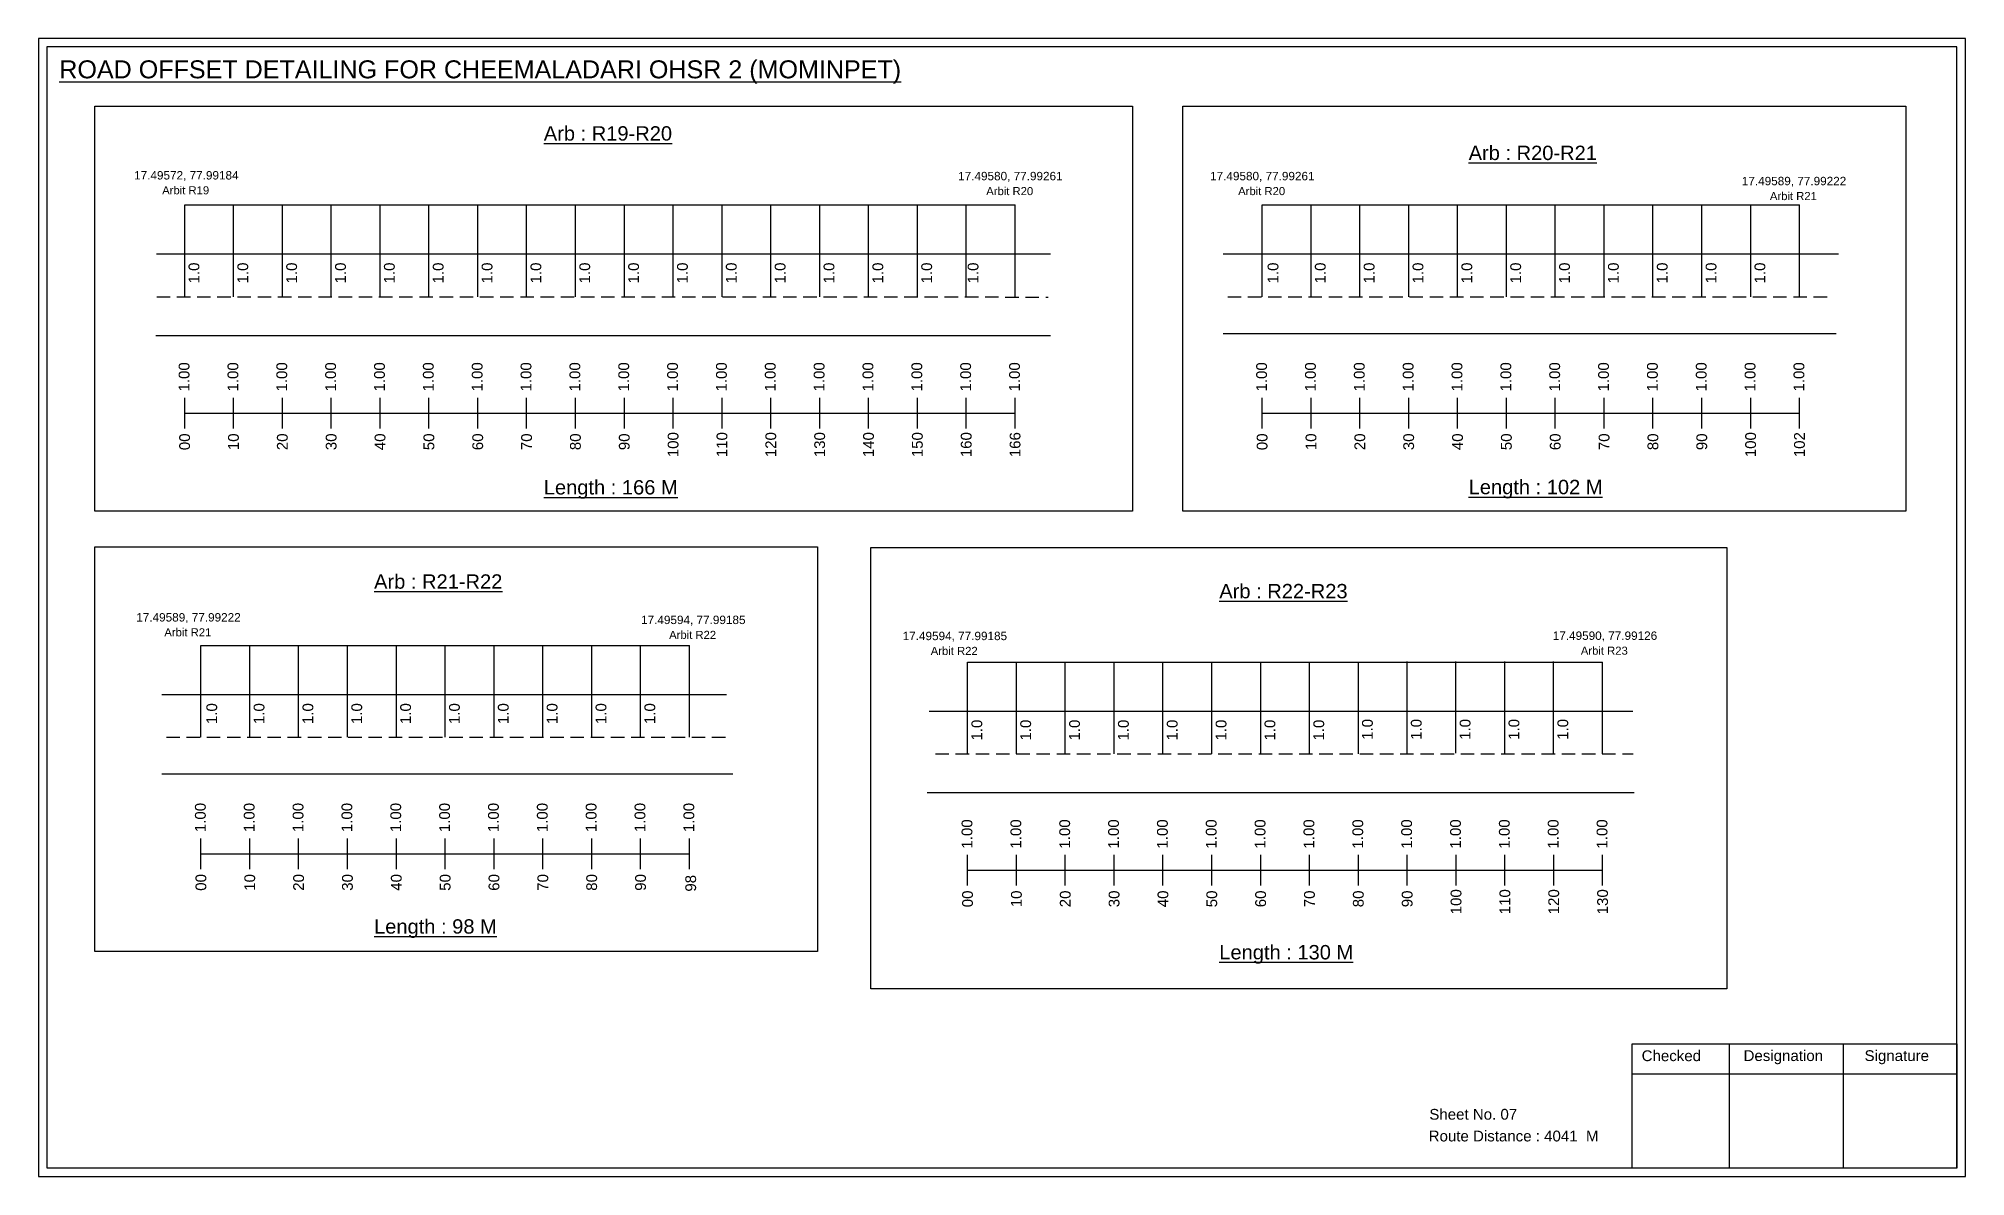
# Model space of a CAD drawing. Header units: inches. Extents: x 1943 to 8965, y 112 to 3168.
# Drawn here: x 6400 to 6937, y 114 to 431 of the extents above; entities that cross this region are included whole.
import ezdxf

# ---------------------------------------------------------------- set-up
doc = ezdxf.new("R2010")
doc.units = ezdxf.units.IN
doc.header["$MEASUREMENT"] = 0
doc.linetypes.add('DASHED2', pattern=[0.375, 0.25, -0.125])
for name, color, linetype in [('PDF_Geometry', 7, 'Continuous'), ('PDF_Text', 5, 'Continuous'), ('pipe', 5, 'Continuous')]:
    doc.layers.add(name, color=color, linetype=linetype)
doc.styles.add('PDF Arial', font='arial.ttf')
doc.styles.get("Standard").update_dxf_attribs({"font": 'arial.ttf'})

msp = doc.modelspace()

# ---------------------------------------------------------------- texts
at = {"color": 242, "true_color": 0xcd2027}
for s, height, p in [('%%UROAD OFFSET DETAILING FOR CHEEMALADARI OHSR 2 (MOMINPET)', 5, (6406.24, 419.83)), ('%%UArb : R19-R20', 4, (6541.13, 402.5)), ('%%UArb : R20-R21', 4, (6798.62, 397.08)), ('%%ULength : 166 M', 4, (6541.13, 304)), ('%%ULength : 102 M', 4, (6798.62, 304.08)), ('%%UArb : R21-R22', 4, (6493.88, 277.77)), ('%%UArb : R22-R23', 4, (6729.2, 275.1)), ('%%ULength : 98 M', 4, (6493.88, 181.77)), ('%%ULength : 130 M', 4, (6729.2, 174.6))]:
    msp.add_text(s, height=height, dxfattribs=at).set_placement(p)
at = {"color": 5}
for s, height, p in [('17.49572, 77.99184', 2.34, (6427.07, 391.67)), ('17.49580, 77.99261', 2.34, (6656.49, 391.45)), ('17.49580, 77.99261', 2.34, (6726.63, 391.45)), ('17.49589, 77.99222', 2.34, (6874.67, 390.07)), ('Arbit R19', 2.246, (6434.89, 387.54)), ('Arbit R20', 2.246, (6664.31, 387.32)), ('Arbit R20', 2.246, (6734.45, 387.32)), ('Arbit R21', 2.246, (6882.49, 385.94)), ('17.49589, 77.99222', 2.34, (6427.67, 268.64)), ('17.49594, 77.99185', 2.34, (6568.21, 267.93)), ('Arbit R21', 2.246, (6435.49, 264.52)), ('Arbit R22', 2.246, (6576.03, 263.8)), ('17.49594, 77.99185', 2.34, (6641.04, 263.46)), ('17.49590, 77.99126', 2.34, (6822.03, 263.53)), ('Arbit R22', 2.246, (6648.86, 259.34)), ('Arbit R23', 2.246, (6829.85, 259.4))]:
    msp.add_text(s, height=height, dxfattribs=at).set_placement(p)
for p in [(6445.23, 362.73), (6458.83, 362.73), (6472.43, 362.73), (6486.03, 362.73), (6499.63, 362.73), (6513.23, 362.73), (6526.83, 362.73), (6540.43, 362.73), (6554.03, 362.73), (6567.63, 362.73), (6581.23, 362.73), (6594.83, 362.73), (6608.43, 362.73), (6622.03, 362.73), (6635.63, 362.73), (6649.23, 362.73), (6662.14, 362.73), (6745.65, 362.73), (6758.81, 362.73), (6772.41, 362.73), (6786.01, 362.73), (6799.61, 362.73), (6813.21, 362.73), (6826.81, 362.73), (6840.41, 362.73), (6854.01, 362.73), (6867.61, 362.73), (6881.21, 362.73), (6450.19, 240.09), (6463.35, 240.09), (6476.95, 240.09), (6490.55, 240.09), (6504.15, 240.09), (6517.75, 240.09), (6531.35, 240.09), (6544.95, 240.09), (6558.55, 240.09), (6572.15, 240.09), (6663.19, 235.5), (6676.79, 235.5), (6690.39, 235.5), (6703.99, 235.5), (6717.59, 235.5), (6731.19, 235.5), (6744.79, 235.5), (6758.39, 235.5), (6771.93, 235.69), (6785.53, 235.69), (6799.13, 235.69), (6812.73, 235.69), (6826.33, 235.69)]:
    msp.add_text('1.0', height=3, rotation=90).set_placement(p)
at = {"color": 217, "true_color": 0x93278f}
for s, p in [('1.00', (6442.48, 332.65)), ('1.00', (6456.08, 332.65)), ('1.00', (6469.68, 332.65)), ('1.00', (6483.28, 332.65)), ('1.00', (6496.88, 332.65)), ('1.00', (6510.48, 332.65)), ('1.00', (6524.08, 332.65)), ('1.00', (6537.68, 332.65)), ('1.00', (6551.28, 332.65)), ('1.00', (6564.88, 332.65)), ('1.00', (6578.48, 332.65)), ('1.00', (6592.08, 332.65)), ('1.00', (6605.68, 332.65)), ('1.00', (6619.28, 332.65)), ('1.00', (6632.88, 332.65)), ('1.00', (6646.48, 332.65)), ('1.00', (6660.08, 332.65)), ('1.00', (6673.68, 332.65)), ('1.00', (6742.47, 332.65)), ('1.00', (6756.07, 332.65)), ('1.00', (6769.67, 332.65)), ('1.00', (6783.27, 332.65)), ('1.00', (6796.87, 332.65)), ('1.00', (6810.47, 332.65)), ('1.00', (6824.07, 332.65)), ('1.00', (6837.67, 332.65)), ('1.00', (6851.27, 332.65)), ('1.00', (6864.87, 332.65)), ('1.00', (6878.47, 332.65)), ('1.00', (6892.07, 332.65)), ('00', (6442.63, 316.33)), ('10', (6456.23, 316.33)), ('20', (6469.83, 316.33)), ('30', (6483.43, 316.33)), ('40', (6497.03, 316.33)), ('50', (6510.63, 316.33)), ('60', (6524.23, 316.33)), ('70', (6537.83, 316.33)), ('80', (6551.43, 316.33)), ('90', (6565.03, 316.33)), ('100', (6578.63, 314.37)), ('110', (6592.23, 314.37)), ('120', (6605.83, 314.37)), ('130', (6619.43, 314.37)), ('140', (6633.03, 314.37)), ('150', (6646.63, 314.37)), ('160', (6660.23, 314.37)), ('166', (6673.83, 314.37)), ('00', (6742.62, 316.33)), ('10', (6756.22, 316.33)), ('20', (6769.82, 316.33)), ('30', (6783.42, 316.33)), ('40', (6797.02, 316.33)), ('50', (6810.62, 316.33)), ('60', (6824.22, 316.33)), ('70', (6837.82, 316.33)), ('80', (6851.42, 316.33)), ('90', (6865.02, 316.33)), ('100', (6878.62, 314.37)), ('102', (6892.22, 314.37)), ('1.00', (6447.01, 210.01)), ('1.00', (6460.61, 210.01)), ('1.00', (6474.21, 210.01)), ('1.00', (6487.81, 210.01)), ('1.00', (6501.41, 210.01)), ('1.00', (6515.01, 210.01)), ('1.00', (6528.61, 210.01)), ('1.00', (6542.21, 210.01)), ('1.00', (6555.81, 210.01)), ('1.00', (6569.41, 210.01)), ('1.00', (6583.01, 210.01)), ('1.00', (6660.45, 205.43)), ('1.00', (6674.05, 205.43)), ('1.00', (6687.65, 205.43)), ('1.00', (6701.25, 205.43)), ('1.00', (6714.85, 205.43)), ('1.00', (6728.45, 205.43)), ('1.00', (6742.05, 205.43)), ('1.00', (6755.65, 205.43)), ('1.00', (6769.25, 205.43)), ('1.00', (6782.85, 205.43)), ('1.00', (6796.45, 205.43)), ('1.00', (6810.05, 205.43)), ('1.00', (6823.65, 205.43)), ('1.00', (6837.25, 205.43)), ('00', (6447.16, 193.69)), ('10', (6460.76, 193.69)), ('20', (6474.36, 193.69)), ('30', (6487.96, 193.69)), ('40', (6501.56, 193.69)), ('50', (6515.16, 193.69)), ('60', (6528.76, 193.69)), ('70', (6542.36, 193.69)), ('80', (6555.96, 193.69)), ('90', (6569.56, 193.69)), ('98', (6583.53, 193.45)), ('00', (6660.6, 189.11)), ('10', (6674.2, 189.11)), ('20', (6687.8, 189.11)), ('30', (6701.4, 189.11)), ('40', (6715, 189.11)), ('50', (6728.6, 189.11)), ('60', (6742.2, 189.11)), ('70', (6755.8, 189.11)), ('80', (6769.4, 189.11)), ('90', (6783, 189.11)), ('100', (6796.6, 187.15)), ('110', (6810.2, 187.15)), ('120', (6823.8, 187.15)), ('130', (6837.4, 187.15))]:
    msp.add_text(s, height=3, rotation=90, dxfattribs=at).set_placement(p)
for s, p in [('Sheet No. 07', (6787.67, 129.99)), ('Route Distance : 4041  M', (6787.49, 123.94))]:
    msp.add_text(s, height=3).set_placement(p)
at = {"layer": 'PDF_Text', "color": 7, "attachment_point": 7, "style": 'PDF Arial'}
for s, insert, char_height in [('Checked', (6846.78, 146.24), 3.001), ('Designation', (6875.16, 145.41), 3.0006), ('Signature', (6908.84, 145.41), 3.001)]:
    msp.add_mtext(s, dxfattribs=dict(at, insert=insert, char_height=char_height))

# ---------------------------------------------------------------- linework, layer by layer
at = {"color": 5}
for p, q in [((6441.16, 384.59), (6672.36, 384.59)), ((6741.14, 384.59), (6890.74, 384.59)), ((6445.68, 261.95), (6581.68, 261.95)), ((6659.12, 257.37), (6835.92, 257.37))]:
    msp.add_line(p, q, dxfattribs=at)
for p, q in [((6441.16, 359.05), (6441.16, 384.59)), ((6454.76, 359.05), (6454.76, 384.59)), ((6468.36, 359.05), (6468.36, 384.59)), ((6481.96, 359.05), (6481.96, 384.59)), ((6495.56, 359.05), (6495.56, 384.59)), ((6509.16, 359.05), (6509.16, 384.59)), ((6522.76, 359.05), (6522.76, 384.59)), ((6536.36, 359.05), (6536.36, 384.59)), ((6549.96, 359.05), (6549.96, 384.59)), ((6563.56, 359.05), (6563.56, 384.59)), ((6577.16, 359.05), (6577.16, 384.59)), ((6590.76, 359.05), (6590.76, 384.59)), ((6604.36, 359.05), (6604.36, 384.59)), ((6617.96, 359.05), (6617.96, 384.59)), ((6631.56, 359.05), (6631.56, 384.59)), ((6645.16, 359.05), (6645.16, 384.59)), ((6658.76, 359.05), (6658.76, 384.59)), ((6672.36, 359.05), (6672.36, 384.59)), ((6741.14, 359.05), (6741.14, 384.59)), ((6754.74, 359.05), (6754.74, 384.59)), ((6768.34, 359.05), (6768.34, 384.59)), ((6781.94, 359.05), (6781.94, 384.59)), ((6795.54, 359.05), (6795.54, 384.59)), ((6809.14, 359.05), (6809.14, 384.59)), ((6822.74, 359.05), (6822.74, 384.59)), ((6836.34, 359.05), (6836.34, 384.59)), ((6849.94, 359.05), (6849.94, 384.59)), ((6863.54, 359.05), (6863.54, 384.59)), ((6877.14, 359.05), (6877.14, 384.59)), ((6890.74, 359.05), (6890.74, 384.59)), ((6433.33, 370.94), (6522.76, 370.94)), ((6522.76, 370.94), (6672.36, 370.94)), ((6672.36, 370.94), (6682.23, 370.94)), ((6730.26, 370.94), (6901.62, 370.94)), ((6900.93, 348.75), (6730.26, 348.75)), ((6433.12, 348.25), (6682.23, 348.25)), ((6445.68, 236.42), (6445.68, 261.95)), ((6459.28, 236.42), (6459.28, 261.95)), ((6472.88, 236.42), (6472.88, 261.95)), ((6486.48, 236.42), (6486.48, 261.95)), ((6500.08, 236.42), (6500.08, 261.95)), ((6513.68, 236.42), (6513.68, 261.95)), ((6527.28, 236.42), (6527.28, 261.95)), ((6540.88, 236.42), (6540.88, 261.95)), ((6554.48, 236.42), (6554.48, 261.95)), ((6568.08, 236.42), (6568.08, 261.95)), ((6581.68, 236.42), (6581.68, 261.95)), ((6781.46, 232.01), (6781.46, 257.55)), ((6795.06, 232.01), (6795.06, 257.55)), ((6808.66, 232.01), (6808.66, 257.55)), ((6822.26, 232.01), (6822.26, 257.55)), ((6659.12, 231.83), (6659.12, 257.37)), ((6672.72, 231.83), (6672.72, 257.37)), ((6686.32, 231.83), (6686.32, 257.37)), ((6699.92, 231.83), (6699.92, 257.37)), ((6713.52, 231.83), (6713.52, 257.37)), ((6727.12, 231.83), (6727.12, 257.37)), ((6740.72, 231.83), (6740.72, 257.37)), ((6754.32, 231.83), (6754.32, 257.37)), ((6767.92, 231.83), (6767.92, 257.37)), ((6835.92, 231.83), (6835.92, 257.37)), ((6434.8, 248.3), (6591.96, 248.3)), ((6648.42, 243.71), (6844.3, 243.71)), ((6593.78, 226.12), (6434.8, 226.12)), ((6647.88, 221.03), (6844.72, 221.07))]:
    msp.add_line(p, q)
at = {"linetype": 'DASHED2', "ltscale": 15}
for p, q in [((6433.36, 359.05), (6681.59, 358.96)), ((6731.53, 359.05), (6899.14, 359.05)), ((6436.07, 236.42), (6591.96, 236.42)), ((6650.17, 231.83), (6844.45, 231.83))]:
    msp.add_line(p, q, dxfattribs=at)
at = {"color": 217, "true_color": 0x93278f}
for p, q in [((6441.16, 322.35), (6441.16, 330.91)), ((6454.76, 322.35), (6454.76, 330.91)), ((6468.36, 322.35), (6468.36, 330.91)), ((6481.96, 322.35), (6481.96, 330.91)), ((6495.56, 322.35), (6495.56, 330.91)), ((6509.16, 322.35), (6509.16, 330.91)), ((6522.76, 322.35), (6522.76, 330.91)), ((6536.36, 322.35), (6536.36, 330.91)), ((6549.96, 322.35), (6549.96, 330.91)), ((6563.56, 322.35), (6563.56, 330.91)), ((6577.16, 322.35), (6577.16, 330.91)), ((6590.76, 322.35), (6590.76, 330.91)), ((6604.36, 322.35), (6604.36, 330.91)), ((6617.96, 322.35), (6617.96, 330.91)), ((6631.56, 322.35), (6631.56, 330.91)), ((6645.16, 322.35), (6645.16, 330.91)), ((6658.76, 322.35), (6658.76, 330.91)), ((6672.36, 322.35), (6672.36, 330.91)), ((6741.14, 322.35), (6741.14, 330.91)), ((6754.74, 322.35), (6754.74, 330.91)), ((6768.34, 322.35), (6768.34, 330.91)), ((6781.94, 322.35), (6781.94, 330.91)), ((6795.54, 322.35), (6795.54, 330.91)), ((6809.14, 322.35), (6809.14, 330.91)), ((6822.74, 322.35), (6822.74, 330.91)), ((6836.34, 322.35), (6836.34, 330.91)), ((6849.94, 322.35), (6849.94, 330.91)), ((6863.54, 322.35), (6863.54, 330.91)), ((6877.14, 322.35), (6877.14, 330.91)), ((6890.74, 322.35), (6890.74, 330.91)), ((6441.16, 326.62), (6672.36, 326.67)), ((6741.14, 326.62), (6890.74, 326.65)), ((6445.68, 199.72), (6445.68, 208.28)), ((6445.68, 203.99), (6581.68, 204.02)), ((6459.28, 199.72), (6459.28, 208.28)), ((6472.88, 199.72), (6472.88, 208.28)), ((6486.48, 199.72), (6486.48, 208.28)), ((6500.08, 199.72), (6500.08, 208.28)), ((6513.68, 199.72), (6513.68, 208.28)), ((6527.28, 199.72), (6527.28, 208.28)), ((6540.88, 199.72), (6540.88, 208.28)), ((6554.48, 199.72), (6554.48, 208.28)), ((6568.08, 199.72), (6568.08, 208.28)), ((6581.68, 199.72), (6581.68, 208.28)), ((6659.12, 195.13), (6659.12, 203.69)), ((6659.12, 199.4), (6835.92, 199.46)), ((6672.72, 195.13), (6672.72, 203.69)), ((6686.32, 195.13), (6686.32, 203.69)), ((6699.92, 195.13), (6699.92, 203.69)), ((6713.52, 195.13), (6713.52, 203.69)), ((6727.12, 195.13), (6727.12, 203.69)), ((6740.72, 195.13), (6740.72, 203.69)), ((6754.32, 195.13), (6754.32, 203.69)), ((6767.92, 195.13), (6767.92, 203.69)), ((6781.52, 195.13), (6781.52, 203.69)), ((6795.12, 195.13), (6795.12, 203.69)), ((6808.72, 195.13), (6808.72, 203.69)), ((6822.32, 195.13), (6822.32, 203.69)), ((6835.92, 195.13), (6835.92, 203.69))]:
    msp.add_line(p, q, dxfattribs=at)
for points in [[(6416.09, 412.07), (6705.03, 412.07), (6705.03, 299.39), (6416.09, 299.39)], [(6719.05, 412.07), (6920.29, 412.07), (6920.29, 299.39), (6719.05, 299.39)], [(6416.09, 289.44), (6617.32, 289.44), (6617.32, 176.76), (6416.09, 176.76)]]:
    msp.add_lwpolyline(points, close=True)
at = {"layer": 'PDF_Geometry'}
for points in [[(6400.46, 430.9), (6400.46, 114.19), (6936.94, 114.19), (6936.94, 430.9)], [(6402.79, 428.57), (6402.79, 116.61), (6934.52, 116.61), (6934.52, 428.57)]]:
    msp.add_lwpolyline(points, close=True, dxfattribs=at)
at = {"layer": 'PDF_Geometry', "color": 242, "true_color": 0xcc1f26}
msp.add_lwpolyline([(6934.52, 116.51), (6844.17, 116.51), (6844.17, 151.13), (6934.52, 151.13)], close=True, dxfattribs=at)
for points in [[(6871.16, 151.13), (6871.16, 116.51)], [(6902.88, 151.13), (6902.88, 116.51)], [(6844.17, 142.75), (6934.52, 142.75)]]:
    msp.add_lwpolyline(points, dxfattribs=at)
at = {"layer": 'pipe', "color": 0}
msp.add_lwpolyline([(6632.22, 289.22), (6870.54, 289.22), (6870.54, 166.37), (6632.22, 166.37)], close=True, dxfattribs=at)

msp.set_redraw_order([(e.dxf.handle, doc.entitydb.next_handle()) for e in msp.query("TEXT MTEXT ATTDEF DIMENSION ARC_DIMENSION")])  # texts and dimensions are drawn at this point

doc.saveas('drawing.dxf')
